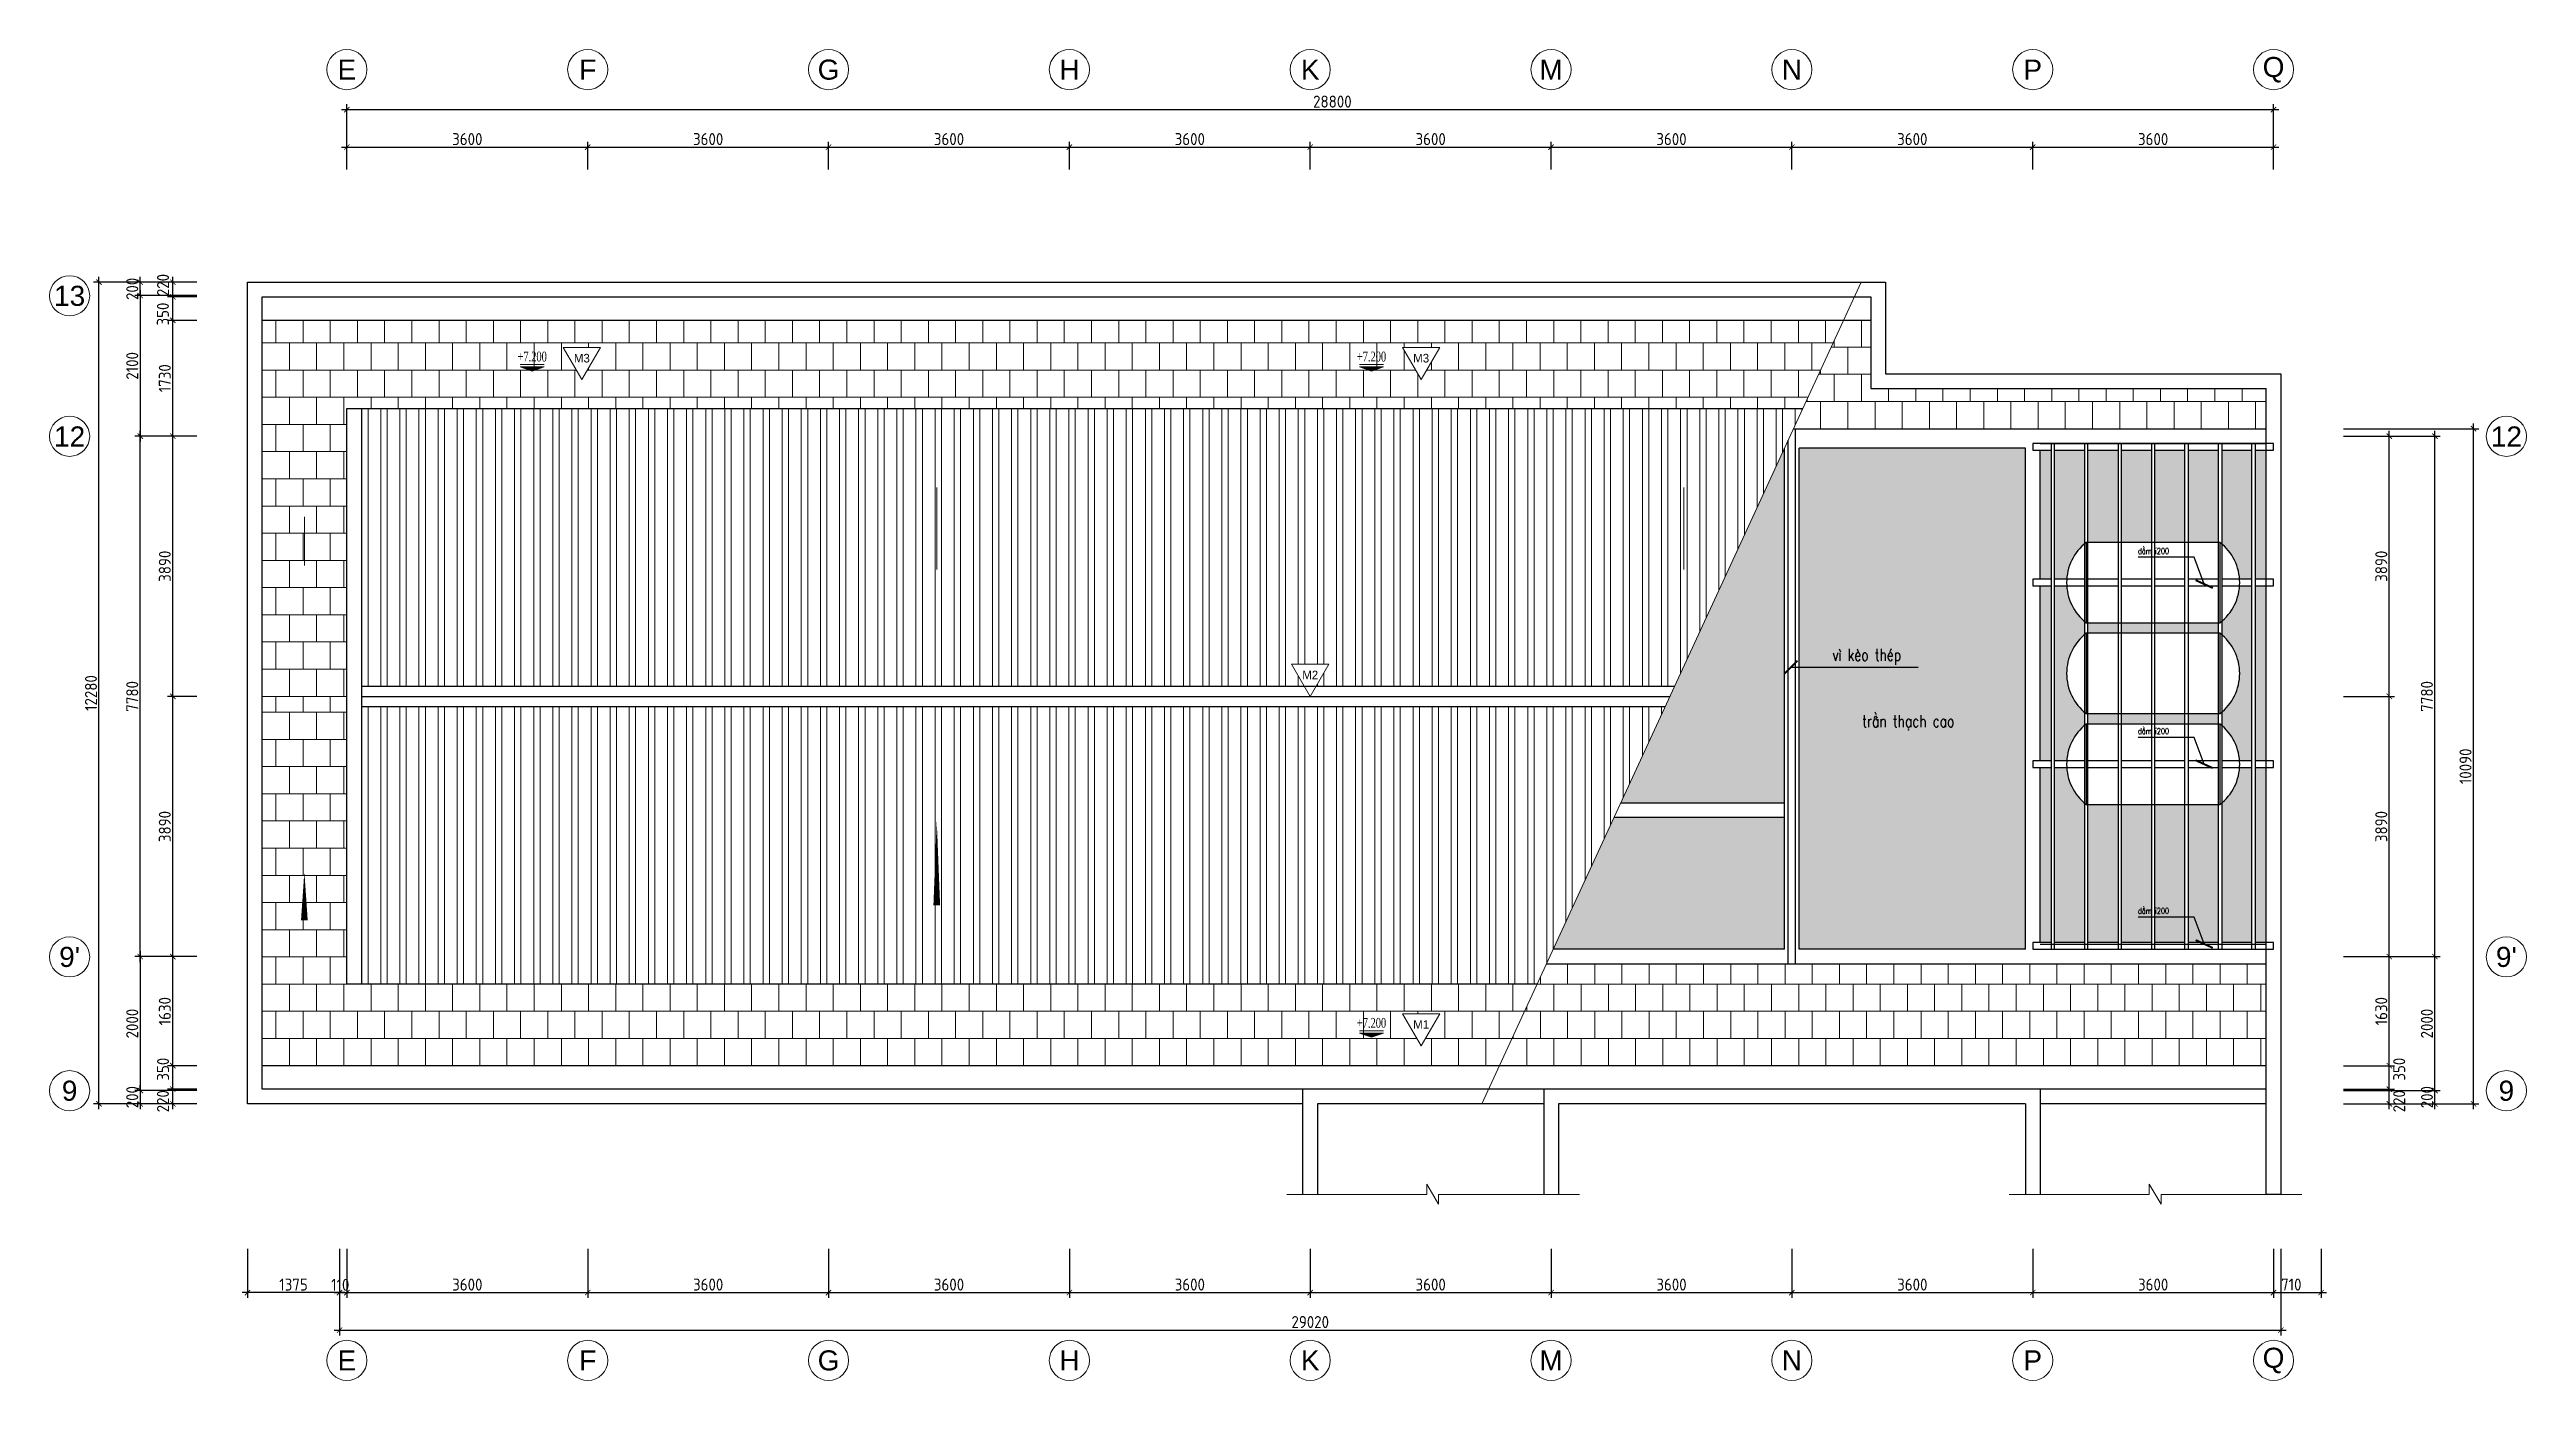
# Model space of a CAD drawing. Header units: millimetres. Extents: x 1276 to 38301, y 1926 to 21817.
import ezdxf
from ezdxf.enums import TextEntityAlignment as Align

# ---------------------------------------------------------------- set-up
doc = ezdxf.new("R2010")
doc.units = ezdxf.units.MM
doc.linetypes.add('HIDDEN', pattern=[0.375, 0.25, -0.125])
for name, color, linetype in [('Dim', 144, 'Continuous'), ('hiÎntang', 11, 'Continuous'), ('NOITHAT', 8, 'Continuous'), ('TEXT', 11, 'Continuous'), ('THAY', 9, 'Continuous')]:
    doc.layers.add(name, color=color, linetype=linetype)
doc.layers.add('HACTH', color=252, linetype='Continuous', lineweight=5)
doc.layers.add('ZONES', color=7, linetype='Continuous', lineweight=18)
doc.styles.add('ARIALH', font='VnArialH.TTF')
doc.styles.add('AVANTH', font='VnAvantH.TTF')
doc.styles.add('ISOCP', font='isocp.shx')
doc.styles.add('VNS', font='vntimeh.shx', dxfattribs={"width": 0.7})
doc.styles.add('VNSIMLI', font='vnsimli.shx', dxfattribs={"width": 0.75})
doc.dimstyles.new('1-100', dxfattribs={"dimtxt": 180, "dimasz": 80, "dimexe": 80, "dimexo": 0, "dimgap": 30, "dimtad": 1, "dimdec": 0, "dimzin": 0, "dimdsep": 46, "dimtxsty": 'ISOCP', "dimblk1": 'ARCHTICK', "dimblk2": 'ARCHTICK', "dimsah": 1, "dimcen": 0.09, "dimdle": 80, "dimclrd": 8, "dimclre": 8, "dimclrt": 11, "dimadec": 0, "dimazin": 0, "dimtfac": 1, "dimtdec": 0, "dimtix": 1, "dimtmove": 2, "dimatfit": 3, "dimldrblk": 'ARCHTICK', "dimfxl": 80, "dimtolj": 1, "dimtzin": 0, "dimarcsym": 0})
doc.dimstyles.new('100x2nn', dxfattribs={"dimscale": 2, "dimtxt": 180, "dimasz": 80, "dimexe": 80, "dimexo": 0, "dimgap": 30, "dimtad": 1, "dimdec": 0, "dimzin": 0, "dimdsep": 46, "dimtxsty": 'ISOCP', "dimblk1": 'ARCHTICK', "dimblk2": 'ARCHTICK', "dimsah": 1, "dimcen": 0.09, "dimdle": 80, "dimclrd": 8, "dimclre": 8, "dimclrt": 7, "dimadec": 0, "dimazin": 0, "dimtfac": 1, "dimtdec": 0, "dimtmove": 2, "dimatfit": 3, "dimldrblk": 'ARCHTICK', "dimfxl": 80, "dimtolj": 1, "dimtzin": 0, "dimarcsym": 0})

msp = doc.modelspace()

# ---------------------------------------------------------------- texts
at = {"layer": 'TEXT', "color": 7, "style": 'VNSIMLI', "width": 0.75}
for s, height, p in [('dÇm i200', 90, (32494.8, 14277.5)), ('v× kÌo thÐp', 180, (27924.2, 12680.4)), ('trÇn th¹ch cao', 180, (28373.4, 11688.9)), ('dÇm i200', 90, (32494.8, 11585.8)), ('dÇm i200', 90, (32494.8, 8899))]:
    msp.add_text(s, height=height, dxfattribs=at).set_placement(p)

# ---------------------------------------------------------------- blocks, each defined once
blk = doc.blocks.new('AXIS')
at = {"layer": 'ZONES'}
blk.add_circle((0, 0), 300, dxfattribs=at)
at = {"layer": 'ZONES', "style": 'ARIALH'}
blk.add_attdef('TENTRUCDINHVI', text='', height=300, dxfattribs=at).set_placement((0, 0), align=Align.MIDDLE)
blk = doc.blocks.new('_ArchTick')
at = {"color": 0, "linetype": 'ByBlock', "const_width": 0.15}
blk.add_lwpolyline([(-0.5, -0.5), (0.5, 0.5)], dxfattribs=at)
blk = doc.blocks.new('*D472')
at = {"layer": 'Defpoints', "color": 0, "transparency": 16777216}
for p in [(5611, 3894), (5721, 3894), (5721, 3239)]:
    blk.add_point(p, dxfattribs=at)
at = {"layer": 'Dim', "color": 8, "lineweight": -2, "transparency": 16777216}
for p, q in [((5611, 3894), (5611, 3159)), ((5721, 3894), (5721, 3159)), ((5531, 3239), (5801, 3239))]:
    blk.add_line(p, q, dxfattribs=at)
at = {"layer": 'Dim', "color": 8, "lineweight": -2, "transparency": 16777216, "xscale": 80, "yscale": 80, "zscale": 80, "rotation": 180}
blk.add_blockref('_ArchTick', (5611, 3239), dxfattribs=at)
at = {"layer": 'Dim', "color": 8, "lineweight": -2, "transparency": 16777216, "xscale": 80, "yscale": 80, "zscale": 80}
blk.add_blockref('_ArchTick', (5721, 3239), dxfattribs=at)
at = {"layer": 'Dim', "color": 11, "transparency": 16777216, "insert": (5621, 3355), "char_height": 180, "attachment_point": 5, "style": 'ISOCP'}
blk.add_mtext('\\A1;110', dxfattribs=at)
blk = doc.blocks.new('*D473')
at = {"layer": 'Defpoints', "color": 0, "transparency": 16777216}
for p in [(5721, 3894), (9321, 3894), (9321, 3239)]:
    blk.add_point(p, dxfattribs=at)
at = {"layer": 'Dim', "color": 8, "lineweight": -2, "transparency": 16777216}
for p, q in [((5721, 3894), (5721, 3159)), ((9321, 3894), (9321, 3159)), ((5641, 3239), (9401, 3239))]:
    blk.add_line(p, q, dxfattribs=at)
at = {"layer": 'Dim', "color": 8, "lineweight": -2, "transparency": 16777216, "xscale": 80, "yscale": 80, "zscale": 80, "rotation": 180}
blk.add_blockref('_ArchTick', (5721, 3239), dxfattribs=at)
at = {"layer": 'Dim', "color": 8, "lineweight": -2, "transparency": 16777216, "xscale": 80, "yscale": 80, "zscale": 80}
blk.add_blockref('_ArchTick', (9321, 3239), dxfattribs=at)
at = {"layer": 'Dim', "color": 11, "transparency": 16777216, "insert": (7521, 3359), "char_height": 180, "attachment_point": 5, "style": 'ISOCP'}
blk.add_mtext('\\A1;3600', dxfattribs=at)
blk = doc.blocks.new('*D474')
at = {"layer": 'Defpoints', "color": 0, "transparency": 16777216}
for p in [(9321, 3894), (12921, 3894), (12921, 3239)]:
    blk.add_point(p, dxfattribs=at)
at = {"layer": 'Dim', "color": 8, "lineweight": -2, "transparency": 16777216}
for p, q in [((9321, 3894), (9321, 3159)), ((12921, 3894), (12921, 3159)), ((9241, 3239), (13001, 3239))]:
    blk.add_line(p, q, dxfattribs=at)
at = {"layer": 'Dim', "color": 8, "lineweight": -2, "transparency": 16777216, "xscale": 80, "yscale": 80, "zscale": 80, "rotation": 180}
blk.add_blockref('_ArchTick', (9321, 3239), dxfattribs=at)
at = {"layer": 'Dim', "color": 8, "lineweight": -2, "transparency": 16777216, "xscale": 80, "yscale": 80, "zscale": 80}
blk.add_blockref('_ArchTick', (12921, 3239), dxfattribs=at)
at = {"layer": 'Dim', "color": 11, "transparency": 16777216, "insert": (11121, 3359), "char_height": 180, "attachment_point": 5, "style": 'ISOCP'}
blk.add_mtext('\\A1;3600', dxfattribs=at)
blk = doc.blocks.new('*D475')
at = {"layer": 'Defpoints', "color": 0, "transparency": 16777216}
for p in [(12921, 3894), (16521, 3894), (16521, 3239)]:
    blk.add_point(p, dxfattribs=at)
at = {"layer": 'Dim', "color": 8, "lineweight": -2, "transparency": 16777216}
for p, q in [((12921, 3894), (12921, 3159)), ((16521, 3894), (16521, 3159)), ((12841, 3239), (16601, 3239))]:
    blk.add_line(p, q, dxfattribs=at)
at = {"layer": 'Dim', "color": 8, "lineweight": -2, "transparency": 16777216, "xscale": 80, "yscale": 80, "zscale": 80, "rotation": 180}
blk.add_blockref('_ArchTick', (12921, 3239), dxfattribs=at)
at = {"layer": 'Dim', "color": 8, "lineweight": -2, "transparency": 16777216, "xscale": 80, "yscale": 80, "zscale": 80}
blk.add_blockref('_ArchTick', (16521, 3239), dxfattribs=at)
at = {"layer": 'Dim', "color": 11, "transparency": 16777216, "insert": (14721, 3359), "char_height": 180, "attachment_point": 5, "style": 'ISOCP'}
blk.add_mtext('\\A1;3600', dxfattribs=at)
blk = doc.blocks.new('*D476')
at = {"layer": 'Defpoints', "color": 0, "transparency": 16777216}
for p in [(16521, 3894), (20121, 3894), (20121, 3239)]:
    blk.add_point(p, dxfattribs=at)
at = {"layer": 'Dim', "color": 8, "lineweight": -2, "transparency": 16777216}
for p, q in [((16521, 3894), (16521, 3159)), ((20121, 3894), (20121, 3159)), ((16441, 3239), (20201, 3239))]:
    blk.add_line(p, q, dxfattribs=at)
at = {"layer": 'Dim', "color": 8, "lineweight": -2, "transparency": 16777216, "xscale": 80, "yscale": 80, "zscale": 80, "rotation": 180}
blk.add_blockref('_ArchTick', (16521, 3239), dxfattribs=at)
at = {"layer": 'Dim', "color": 8, "lineweight": -2, "transparency": 16777216, "xscale": 80, "yscale": 80, "zscale": 80}
blk.add_blockref('_ArchTick', (20121, 3239), dxfattribs=at)
at = {"layer": 'Dim', "color": 11, "transparency": 16777216, "insert": (18321, 3359), "char_height": 180, "attachment_point": 5, "style": 'ISOCP'}
blk.add_mtext('\\A1;3600', dxfattribs=at)
blk = doc.blocks.new('*D477')
at = {"layer": 'Defpoints', "color": 0, "transparency": 16777216}
for p in [(20121, 3894), (23721, 3894), (23721, 3239)]:
    blk.add_point(p, dxfattribs=at)
at = {"layer": 'Dim', "color": 8, "lineweight": -2, "transparency": 16777216}
for p, q in [((20121, 3894), (20121, 3159)), ((23721, 3894), (23721, 3159)), ((20041, 3239), (23801, 3239))]:
    blk.add_line(p, q, dxfattribs=at)
at = {"layer": 'Dim', "color": 8, "lineweight": -2, "transparency": 16777216, "xscale": 80, "yscale": 80, "zscale": 80, "rotation": 180}
blk.add_blockref('_ArchTick', (20121, 3239), dxfattribs=at)
at = {"layer": 'Dim', "color": 8, "lineweight": -2, "transparency": 16777216, "xscale": 80, "yscale": 80, "zscale": 80}
blk.add_blockref('_ArchTick', (23721, 3239), dxfattribs=at)
at = {"layer": 'Dim', "color": 11, "transparency": 16777216, "insert": (21921, 3359), "char_height": 180, "attachment_point": 5, "style": 'ISOCP'}
blk.add_mtext('\\A1;3600', dxfattribs=at)
blk = doc.blocks.new('*D478')
at = {"layer": 'Defpoints', "color": 0, "transparency": 16777216}
for p in [(23721, 3894), (27321, 3894), (27321, 3239)]:
    blk.add_point(p, dxfattribs=at)
at = {"layer": 'Dim', "color": 8, "lineweight": -2, "transparency": 16777216}
for p, q in [((23721, 3894), (23721, 3159)), ((27321, 3894), (27321, 3159)), ((23641, 3239), (27401, 3239))]:
    blk.add_line(p, q, dxfattribs=at)
at = {"layer": 'Dim', "color": 8, "lineweight": -2, "transparency": 16777216, "xscale": 80, "yscale": 80, "zscale": 80, "rotation": 180}
blk.add_blockref('_ArchTick', (23721, 3239), dxfattribs=at)
at = {"layer": 'Dim', "color": 8, "lineweight": -2, "transparency": 16777216, "xscale": 80, "yscale": 80, "zscale": 80}
blk.add_blockref('_ArchTick', (27321, 3239), dxfattribs=at)
at = {"layer": 'Dim', "color": 11, "transparency": 16777216, "insert": (25521, 3359), "char_height": 180, "attachment_point": 5, "style": 'ISOCP'}
blk.add_mtext('\\A1;3600', dxfattribs=at)
blk = doc.blocks.new('*D488')
at = {"layer": 'Defpoints', "color": 0, "transparency": 16777216}
for p in [(27321, 3894), (30921, 3894), (30921, 3239)]:
    blk.add_point(p, dxfattribs=at)
at = {"layer": 'Dim', "color": 8, "lineweight": -2, "transparency": 16777216}
for p, q in [((27321, 3894), (27321, 3159)), ((30921, 3894), (30921, 3159)), ((27241, 3239), (31001, 3239))]:
    blk.add_line(p, q, dxfattribs=at)
at = {"layer": 'Dim', "color": 8, "lineweight": -2, "transparency": 16777216, "xscale": 80, "yscale": 80, "zscale": 80, "rotation": 180}
blk.add_blockref('_ArchTick', (27321, 3239), dxfattribs=at)
at = {"layer": 'Dim', "color": 8, "lineweight": -2, "transparency": 16777216, "xscale": 80, "yscale": 80, "zscale": 80}
blk.add_blockref('_ArchTick', (30921, 3239), dxfattribs=at)
at = {"layer": 'Dim', "color": 11, "transparency": 16777216, "insert": (29121, 3359), "char_height": 180, "attachment_point": 5, "style": 'ISOCP'}
blk.add_mtext('\\A1;3600', dxfattribs=at)
blk = doc.blocks.new('*D489')
at = {"layer": 'Defpoints', "color": 0, "transparency": 16777216}
for p in [(30921, 3894), (34521, 3894), (34521, 3239)]:
    blk.add_point(p, dxfattribs=at)
at = {"layer": 'Dim', "color": 8, "lineweight": -2, "transparency": 16777216}
for p, q in [((30921, 3894), (30921, 3159)), ((34521, 3894), (34521, 3159)), ((30841, 3239), (34601, 3239))]:
    blk.add_line(p, q, dxfattribs=at)
at = {"layer": 'Dim', "color": 8, "lineweight": -2, "transparency": 16777216, "xscale": 80, "yscale": 80, "zscale": 80, "rotation": 180}
blk.add_blockref('_ArchTick', (30921, 3239), dxfattribs=at)
at = {"layer": 'Dim', "color": 8, "lineweight": -2, "transparency": 16777216, "xscale": 80, "yscale": 80, "zscale": 80}
blk.add_blockref('_ArchTick', (34521, 3239), dxfattribs=at)
at = {"layer": 'Dim', "color": 11, "transparency": 16777216, "insert": (32721, 3359), "char_height": 180, "attachment_point": 5, "style": 'ISOCP'}
blk.add_mtext('\\A1;3600', dxfattribs=at)
blk = doc.blocks.new('*D490')
at = {"layer": 'Defpoints', "color": 0, "transparency": 16777216}
for p in [(34521, 3894), (35231, 3894), (35231, 3239)]:
    blk.add_point(p, dxfattribs=at)
at = {"layer": 'Dim', "color": 8, "lineweight": -2, "transparency": 16777216}
for p, q in [((34521, 3894), (34521, 3159)), ((35231, 3894), (35231, 3159)), ((34441, 3239), (35311, 3239))]:
    blk.add_line(p, q, dxfattribs=at)
at = {"layer": 'Dim', "color": 8, "lineweight": -2, "transparency": 16777216, "xscale": 80, "yscale": 80, "zscale": 80, "rotation": 180}
blk.add_blockref('_ArchTick', (34521, 3239), dxfattribs=at)
at = {"layer": 'Dim', "color": 8, "lineweight": -2, "transparency": 16777216, "xscale": 80, "yscale": 80, "zscale": 80}
blk.add_blockref('_ArchTick', (35231, 3239), dxfattribs=at)
at = {"layer": 'Dim', "color": 11, "transparency": 16777216, "insert": (34786, 3359), "char_height": 180, "attachment_point": 5, "style": 'ISOCP'}
blk.add_mtext('\\A1;710', dxfattribs=at)
blk = doc.blocks.new('*D491')
at = {"layer": 'Defpoints', "color": 0, "transparency": 16777216}
for p in [(3477, 18140), (2632, 16040), (3477, 16040)]:
    blk.add_point(p, dxfattribs=at)
at = {"layer": 'Dim', "color": 8, "lineweight": -2, "transparency": 16777216}
for p, q in [((2632, 18220), (2632, 15960)), ((3477, 18140), (2552, 18140)), ((3477, 16040), (2552, 16040))]:
    blk.add_line(p, q, dxfattribs=at)
at = {"layer": 'Dim', "color": 8, "lineweight": -2, "transparency": 16777216, "xscale": 80, "yscale": 80, "zscale": 80}
for p, rotation in [((2632, 18140), 90), ((2632, 16040), 270)]:
    blk.add_blockref('_ArchTick', p, dxfattribs=dict(at, rotation=rotation))
at = {"layer": 'Dim', "color": 11, "transparency": 16777216, "insert": (2512, 17090), "char_height": 180, "attachment_point": 5, "rotation": 90, "style": 'ISOCP'}
blk.add_mtext('\\A1;2100', dxfattribs=at)
blk = doc.blocks.new('*D492')
at = {"layer": 'Defpoints', "color": 0, "transparency": 16777216}
for p in [(3477, 8260), (2632, 6260), (3477, 6260)]:
    blk.add_point(p, dxfattribs=at)
at = {"layer": 'Dim', "color": 8, "lineweight": -2, "transparency": 16777216}
for p, q in [((3477, 8260), (2552, 8260)), ((2632, 8340), (2632, 6180)), ((3477, 6260), (2552, 6260))]:
    blk.add_line(p, q, dxfattribs=at)
at = {"layer": 'Dim', "color": 8, "lineweight": -2, "transparency": 16777216, "xscale": 80, "yscale": 80, "zscale": 80}
for p, rotation in [((2632, 8260), 90), ((2632, 6260), 270)]:
    blk.add_blockref('_ArchTick', p, dxfattribs=dict(at, rotation=rotation))
at = {"layer": 'Dim', "color": 11, "transparency": 16777216, "insert": (2512, 7260), "char_height": 180, "attachment_point": 5, "rotation": 90, "style": 'ISOCP'}
blk.add_mtext('\\A1;2000', dxfattribs=at)
blk = doc.blocks.new('*D493')
at = {"layer": 'Defpoints', "color": 0, "transparency": 16777216}
for p in [(2632, 18340), (3477, 18340), (3477, 18140)]:
    blk.add_point(p, dxfattribs=at)
at = {"layer": 'Dim', "color": 8, "lineweight": -2, "transparency": 16777216}
for p, q in [((3477, 18340), (2552, 18340)), ((2632, 18340), (2632, 18420)), ((2632, 18140), (2632, 18340)), ((3477, 18140), (2552, 18140)), ((2632, 18140), (2632, 18060))]:
    blk.add_line(p, q, dxfattribs=at)
at = {"layer": 'Dim', "color": 8, "lineweight": -2, "transparency": 16777216, "xscale": 80, "yscale": 80, "zscale": 80}
for p, rotation in [((2632, 18340), 270), ((2632, 18140), 90)]:
    blk.add_blockref('_ArchTick', p, dxfattribs=dict(at, rotation=rotation))
at = {"layer": 'Dim', "color": 11, "transparency": 16777216, "insert": (2512, 18240), "char_height": 180, "attachment_point": 5, "rotation": 90, "style": 'ISOCP'}
blk.add_mtext('\\A1;200', dxfattribs=at)
blk = doc.blocks.new('*D494')
at = {"layer": 'Defpoints', "color": 0, "transparency": 16777216}
for p in [(2632, 6060), (3477, 6260), (3477, 6060)]:
    blk.add_point(p, dxfattribs=at)
at = {"layer": 'Dim', "color": 8, "lineweight": -2, "transparency": 16777216}
for p, q in [((2632, 6260), (2632, 6340)), ((3477, 6260), (2552, 6260)), ((3477, 6060), (2552, 6060)), ((2632, 6260), (2632, 6060)), ((2632, 6060), (2632, 5980))]:
    blk.add_line(p, q, dxfattribs=at)
at = {"layer": 'Dim', "color": 8, "lineweight": -2, "transparency": 16777216, "xscale": 80, "yscale": 80, "zscale": 80}
for p, rotation in [((2632, 6260), 270), ((2632, 6060), 90)]:
    blk.add_blockref('_ArchTick', p, dxfattribs=dict(at, rotation=rotation))
at = {"layer": 'Dim', "color": 11, "transparency": 16777216, "insert": (2512, 6160), "char_height": 180, "attachment_point": 5, "rotation": 90, "style": 'ISOCP'}
blk.add_mtext('\\A1;200', dxfattribs=at)
blk = doc.blocks.new('*D495')
at = {"layer": 'Defpoints', "color": 0, "transparency": 16777216}
for p in [(2015, 18340), (3477, 18340), (3477, 6060)]:
    blk.add_point(p, dxfattribs=at)
at = {"layer": 'Dim', "color": 8, "lineweight": -2, "transparency": 16777216}
for p, q in [((3477, 18340), (1935, 18340)), ((2015, 5980), (2015, 18420)), ((3477, 6060), (1935, 6060))]:
    blk.add_line(p, q, dxfattribs=at)
at = {"layer": 'Dim', "color": 8, "lineweight": -2, "transparency": 16777216, "xscale": 80, "yscale": 80, "zscale": 80}
for p, rotation in [((2015, 18340), 90), ((2015, 6060), 270)]:
    blk.add_blockref('_ArchTick', p, dxfattribs=dict(at, rotation=rotation))
at = {"layer": 'Dim', "color": 11, "transparency": 16777216, "insert": (1895, 12200), "char_height": 180, "attachment_point": 5, "rotation": 90, "style": 'ISOCP'}
blk.add_mtext('\\A1;12280', dxfattribs=at)
blk = doc.blocks.new('*D479')
at = {"layer": 'Defpoints', "color": 0, "transparency": 16777216}
for p in [(35568, 6260), (35568, 6060), (36933, 6260)]:
    blk.add_point(p, dxfattribs=at)
at = {"layer": 'Dim', "color": 8, "lineweight": -2, "transparency": 16777216}
for p, q in [((36933, 5980), (36933, 6340)), ((35568, 6260), (37013, 6260)), ((35568, 6060), (37013, 6060))]:
    blk.add_line(p, q, dxfattribs=at)
at = {"layer": 'Dim', "color": 8, "lineweight": -2, "transparency": 16777216, "xscale": 80, "yscale": 80, "zscale": 80}
for p, rotation in [((36933, 6260), 90), ((36933, 6060), 270)]:
    blk.add_blockref('_ArchTick', p, dxfattribs=dict(at, rotation=rotation))
at = {"layer": 'Dim', "color": 11, "transparency": 16777216, "insert": (36814, 6160), "char_height": 180, "attachment_point": 5, "rotation": 90, "style": 'ISOCP'}
blk.add_mtext('\\A1;200', dxfattribs=at)
blk = doc.blocks.new('*D480')
at = {"layer": 'Defpoints', "color": 0, "transparency": 16777216}
for p in [(35568, 8260), (36933, 8260), (35568, 6260)]:
    blk.add_point(p, dxfattribs=at)
at = {"layer": 'Dim', "color": 8, "lineweight": -2, "transparency": 16777216}
for p, q in [((35568, 8260), (37013, 8260)), ((36933, 6180), (36933, 8340)), ((35568, 6260), (37013, 6260))]:
    blk.add_line(p, q, dxfattribs=at)
at = {"layer": 'Dim', "color": 8, "lineweight": -2, "transparency": 16777216, "xscale": 80, "yscale": 80, "zscale": 80}
for p, rotation in [((36933, 8260), 90), ((36933, 6260), 270)]:
    blk.add_blockref('_ArchTick', p, dxfattribs=dict(at, rotation=rotation))
at = {"layer": 'Dim', "color": 11, "transparency": 16777216, "insert": (36813, 7260), "char_height": 180, "attachment_point": 5, "rotation": 90, "style": 'ISOCP'}
blk.add_mtext('\\A1;2000', dxfattribs=at)
blk = doc.blocks.new('*D481')
at = {"layer": 'Defpoints', "color": 0, "transparency": 16777216}
for p in [(35568, 16040), (36933, 16040), (35568, 8260)]:
    blk.add_point(p, dxfattribs=at)
at = {"layer": 'Dim', "color": 8, "lineweight": -2, "transparency": 16777216}
for p, q in [((35568, 16040), (37013, 16040)), ((36933, 8180), (36933, 16120)), ((35568, 8260), (37013, 8260))]:
    blk.add_line(p, q, dxfattribs=at)
at = {"layer": 'Dim', "color": 8, "lineweight": -2, "transparency": 16777216, "xscale": 80, "yscale": 80, "zscale": 80}
for p, rotation in [((36933, 16040), 90), ((36933, 8260), 270)]:
    blk.add_blockref('_ArchTick', p, dxfattribs=dict(at, rotation=rotation))
at = {"layer": 'Dim', "color": 11, "transparency": 16777216, "insert": (36813, 12150), "char_height": 180, "attachment_point": 5, "rotation": 90, "style": 'ISOCP'}
blk.add_mtext('\\A1;7780', dxfattribs=at)
blk = doc.blocks.new('*D482')
at = {"layer": 'Defpoints', "color": 0, "transparency": 16777216}
for p in [(35568, 16150), (37510, 16150), (35568, 6060)]:
    blk.add_point(p, dxfattribs=at)
at = {"layer": 'Dim', "color": 8, "lineweight": -2, "transparency": 16777216}
for p, q in [((35568, 16150), (37590, 16150)), ((37510, 5980), (37510, 16230)), ((35568, 6060), (37590, 6060))]:
    blk.add_line(p, q, dxfattribs=at)
at = {"layer": 'Dim', "color": 8, "lineweight": -2, "transparency": 16777216, "xscale": 80, "yscale": 80, "zscale": 80}
for p, rotation in [((37510, 16150), 90), ((37510, 6060), 270)]:
    blk.add_blockref('_ArchTick', p, dxfattribs=dict(at, rotation=rotation))
at = {"layer": 'Dim', "color": 11, "transparency": 16777216, "insert": (37390, 11105), "char_height": 180, "attachment_point": 5, "rotation": 90, "style": 'ISOCP'}
blk.add_mtext('\\A1;10090', dxfattribs=at)
blk = doc.blocks.new('*D483')
at = {"layer": 'Defpoints', "color": 0, "transparency": 16777216}
for p in [(5721, 20022), (9321, 20359), (9321, 20022)]:
    blk.add_point(p, dxfattribs=at)
at = {"layer": 'Dim', "color": 8, "lineweight": -2, "transparency": 16777216}
for p, q in [((5721, 20022), (5721, 20439)), ((9321, 20022), (9321, 20439)), ((5641, 20359), (9401, 20359))]:
    blk.add_line(p, q, dxfattribs=at)
at = {"layer": 'Dim', "color": 8, "lineweight": -2, "transparency": 16777216, "xscale": 80, "yscale": 80, "zscale": 80, "rotation": 180}
blk.add_blockref('_ArchTick', (5721, 20359), dxfattribs=at)
at = {"layer": 'Dim', "color": 8, "lineweight": -2, "transparency": 16777216, "xscale": 80, "yscale": 80, "zscale": 80}
blk.add_blockref('_ArchTick', (9321, 20359), dxfattribs=at)
at = {"layer": 'Dim', "color": 11, "transparency": 16777216, "insert": (7521, 20479), "char_height": 180, "attachment_point": 5, "style": 'ISOCP'}
blk.add_mtext('\\A1;3600', dxfattribs=at)
blk = doc.blocks.new('*D484')
at = {"layer": 'Defpoints', "color": 0, "transparency": 16777216}
for p in [(9321, 20022), (12921, 20359), (12921, 20022)]:
    blk.add_point(p, dxfattribs=at)
at = {"layer": 'Dim', "color": 8, "lineweight": -2, "transparency": 16777216}
for p, q in [((9321, 20022), (9321, 20439)), ((12921, 20022), (12921, 20439)), ((9241, 20359), (13001, 20359))]:
    blk.add_line(p, q, dxfattribs=at)
at = {"layer": 'Dim', "color": 8, "lineweight": -2, "transparency": 16777216, "xscale": 80, "yscale": 80, "zscale": 80, "rotation": 180}
blk.add_blockref('_ArchTick', (9321, 20359), dxfattribs=at)
at = {"layer": 'Dim', "color": 8, "lineweight": -2, "transparency": 16777216, "xscale": 80, "yscale": 80, "zscale": 80}
blk.add_blockref('_ArchTick', (12921, 20359), dxfattribs=at)
at = {"layer": 'Dim', "color": 11, "transparency": 16777216, "insert": (11121, 20479), "char_height": 180, "attachment_point": 5, "style": 'ISOCP'}
blk.add_mtext('\\A1;3600', dxfattribs=at)
blk = doc.blocks.new('*D485')
at = {"layer": 'Defpoints', "color": 0, "transparency": 16777216}
for p in [(12921, 20022), (16521, 20359), (16521, 20022)]:
    blk.add_point(p, dxfattribs=at)
at = {"layer": 'Dim', "color": 8, "lineweight": -2, "transparency": 16777216}
for p, q in [((12921, 20022), (12921, 20439)), ((16521, 20022), (16521, 20439)), ((12841, 20359), (16601, 20359))]:
    blk.add_line(p, q, dxfattribs=at)
at = {"layer": 'Dim', "color": 8, "lineweight": -2, "transparency": 16777216, "xscale": 80, "yscale": 80, "zscale": 80, "rotation": 180}
blk.add_blockref('_ArchTick', (12921, 20359), dxfattribs=at)
at = {"layer": 'Dim', "color": 8, "lineweight": -2, "transparency": 16777216, "xscale": 80, "yscale": 80, "zscale": 80}
blk.add_blockref('_ArchTick', (16521, 20359), dxfattribs=at)
at = {"layer": 'Dim', "color": 11, "transparency": 16777216, "insert": (14721, 20479), "char_height": 180, "attachment_point": 5, "style": 'ISOCP'}
blk.add_mtext('\\A1;3600', dxfattribs=at)
blk = doc.blocks.new('*D486')
at = {"layer": 'Defpoints', "color": 0, "transparency": 16777216}
for p in [(16521, 20022), (20121, 20359), (20121, 20022)]:
    blk.add_point(p, dxfattribs=at)
at = {"layer": 'Dim', "color": 8, "lineweight": -2, "transparency": 16777216}
for p, q in [((16521, 20022), (16521, 20439)), ((20121, 20022), (20121, 20439)), ((16441, 20359), (20201, 20359))]:
    blk.add_line(p, q, dxfattribs=at)
at = {"layer": 'Dim', "color": 8, "lineweight": -2, "transparency": 16777216, "xscale": 80, "yscale": 80, "zscale": 80, "rotation": 180}
blk.add_blockref('_ArchTick', (16521, 20359), dxfattribs=at)
at = {"layer": 'Dim', "color": 8, "lineweight": -2, "transparency": 16777216, "xscale": 80, "yscale": 80, "zscale": 80}
blk.add_blockref('_ArchTick', (20121, 20359), dxfattribs=at)
at = {"layer": 'Dim', "color": 11, "transparency": 16777216, "insert": (18321, 20479), "char_height": 180, "attachment_point": 5, "style": 'ISOCP'}
blk.add_mtext('\\A1;3600', dxfattribs=at)
blk = doc.blocks.new('*D487')
at = {"layer": 'Defpoints', "color": 0, "transparency": 16777216}
for p in [(20121, 20022), (23721, 20359), (23721, 20022)]:
    blk.add_point(p, dxfattribs=at)
at = {"layer": 'Dim', "color": 8, "lineweight": -2, "transparency": 16777216}
for p, q in [((20121, 20022), (20121, 20439)), ((23721, 20022), (23721, 20439)), ((20041, 20359), (23801, 20359))]:
    blk.add_line(p, q, dxfattribs=at)
at = {"layer": 'Dim', "color": 8, "lineweight": -2, "transparency": 16777216, "xscale": 80, "yscale": 80, "zscale": 80, "rotation": 180}
blk.add_blockref('_ArchTick', (20121, 20359), dxfattribs=at)
at = {"layer": 'Dim', "color": 8, "lineweight": -2, "transparency": 16777216, "xscale": 80, "yscale": 80, "zscale": 80}
blk.add_blockref('_ArchTick', (23721, 20359), dxfattribs=at)
at = {"layer": 'Dim', "color": 11, "transparency": 16777216, "insert": (21921, 20479), "char_height": 180, "attachment_point": 5, "style": 'ISOCP'}
blk.add_mtext('\\A1;3600', dxfattribs=at)
blk = doc.blocks.new('*D496')
at = {"layer": 'Defpoints', "color": 0, "transparency": 16777216}
for p in [(23721, 20022), (27321, 20359), (27321, 20022)]:
    blk.add_point(p, dxfattribs=at)
at = {"layer": 'Dim', "color": 8, "lineweight": -2, "transparency": 16777216}
for p, q in [((23721, 20022), (23721, 20439)), ((27321, 20022), (27321, 20439)), ((23641, 20359), (27401, 20359))]:
    blk.add_line(p, q, dxfattribs=at)
at = {"layer": 'Dim', "color": 8, "lineweight": -2, "transparency": 16777216, "xscale": 80, "yscale": 80, "zscale": 80, "rotation": 180}
blk.add_blockref('_ArchTick', (23721, 20359), dxfattribs=at)
at = {"layer": 'Dim', "color": 8, "lineweight": -2, "transparency": 16777216, "xscale": 80, "yscale": 80, "zscale": 80}
blk.add_blockref('_ArchTick', (27321, 20359), dxfattribs=at)
at = {"layer": 'Dim', "color": 11, "transparency": 16777216, "insert": (25521, 20479), "char_height": 180, "attachment_point": 5, "style": 'ISOCP'}
blk.add_mtext('\\A1;3600', dxfattribs=at)
blk = doc.blocks.new('*D497')
at = {"layer": 'Defpoints', "color": 0, "transparency": 16777216}
for p in [(27321, 20022), (30921, 20359), (30921, 20022)]:
    blk.add_point(p, dxfattribs=at)
at = {"layer": 'Dim', "color": 8, "lineweight": -2, "transparency": 16777216}
for p, q in [((27321, 20022), (27321, 20439)), ((30921, 20022), (30921, 20439)), ((27241, 20359), (31001, 20359))]:
    blk.add_line(p, q, dxfattribs=at)
at = {"layer": 'Dim', "color": 8, "lineweight": -2, "transparency": 16777216, "xscale": 80, "yscale": 80, "zscale": 80, "rotation": 180}
blk.add_blockref('_ArchTick', (27321, 20359), dxfattribs=at)
at = {"layer": 'Dim', "color": 8, "lineweight": -2, "transparency": 16777216, "xscale": 80, "yscale": 80, "zscale": 80}
blk.add_blockref('_ArchTick', (30921, 20359), dxfattribs=at)
at = {"layer": 'Dim', "color": 11, "transparency": 16777216, "insert": (29121, 20479), "char_height": 180, "attachment_point": 5, "style": 'ISOCP'}
blk.add_mtext('\\A1;3600', dxfattribs=at)
blk = doc.blocks.new('*D498')
at = {"layer": 'Defpoints', "color": 0, "transparency": 16777216}
for p in [(30921, 20022), (34521, 20359), (34521, 20022)]:
    blk.add_point(p, dxfattribs=at)
at = {"layer": 'Dim', "color": 8, "lineweight": -2, "transparency": 16777216}
for p, q in [((30921, 20022), (30921, 20439)), ((34521, 20022), (34521, 20439)), ((30841, 20359), (34601, 20359))]:
    blk.add_line(p, q, dxfattribs=at)
at = {"layer": 'Dim', "color": 8, "lineweight": -2, "transparency": 16777216, "xscale": 80, "yscale": 80, "zscale": 80, "rotation": 180}
blk.add_blockref('_ArchTick', (30921, 20359), dxfattribs=at)
at = {"layer": 'Dim', "color": 8, "lineweight": -2, "transparency": 16777216, "xscale": 80, "yscale": 80, "zscale": 80}
blk.add_blockref('_ArchTick', (34521, 20359), dxfattribs=at)
at = {"layer": 'Dim', "color": 11, "transparency": 16777216, "insert": (32721, 20479), "char_height": 180, "attachment_point": 5, "style": 'ISOCP'}
blk.add_mtext('\\A1;3600', dxfattribs=at)
blk = doc.blocks.new('*D499')
at = {"layer": 'Defpoints', "color": 0, "transparency": 16777216}
for p in [(5611, 3894), (34631, 3894), (34631, 2679)]:
    blk.add_point(p, dxfattribs=at)
at = {"layer": 'Dim', "color": 8, "lineweight": -2, "transparency": 16777216}
for p, q in [((5611, 3894), (5611, 2599)), ((34631, 3894), (34631, 2599)), ((5531, 2679), (34711, 2679))]:
    blk.add_line(p, q, dxfattribs=at)
at = {"layer": 'Dim', "color": 8, "lineweight": -2, "transparency": 16777216, "xscale": 80, "yscale": 80, "zscale": 80, "rotation": 180}
blk.add_blockref('_ArchTick', (5611, 2679), dxfattribs=at)
at = {"layer": 'Dim', "color": 8, "lineweight": -2, "transparency": 16777216, "xscale": 80, "yscale": 80, "zscale": 80}
blk.add_blockref('_ArchTick', (34631, 2679), dxfattribs=at)
at = {"layer": 'Dim', "color": 11, "transparency": 16777216, "insert": (20121, 2799), "char_height": 180, "attachment_point": 5, "style": 'ISOCP'}
blk.add_mtext('\\A1;29020', dxfattribs=at)
blk = doc.blocks.new('*D500')
at = {"layer": 'Defpoints', "color": 0, "transparency": 16777216}
for p in [(34521, 20919), (5721, 20022), (34521, 20022)]:
    blk.add_point(p, dxfattribs=at)
at = {"layer": 'Dim', "color": 8, "lineweight": -2, "transparency": 16777216}
for p, q in [((5641, 20919), (34601, 20919)), ((5721, 20022), (5721, 20999)), ((34521, 20022), (34521, 20999))]:
    blk.add_line(p, q, dxfattribs=at)
at = {"layer": 'Dim', "color": 8, "lineweight": -2, "transparency": 16777216, "xscale": 80, "yscale": 80, "zscale": 80, "rotation": 180}
blk.add_blockref('_ArchTick', (5721, 20919), dxfattribs=at)
at = {"layer": 'Dim', "color": 8, "lineweight": -2, "transparency": 16777216, "xscale": 80, "yscale": 80, "zscale": 80}
blk.add_blockref('_ArchTick', (34521, 20919), dxfattribs=at)
at = {"layer": 'Dim', "color": 11, "transparency": 16777216, "insert": (20452, 21039), "char_height": 180, "attachment_point": 5, "style": 'ISOCP'}
blk.add_mtext('\\A1;28800', dxfattribs=at)
blk = doc.blocks.new('CAODO')
blk.add_hatch(color=256).paths.add_polyline_path([(0, 0), (-225, 80), (225, 80)])
blk.add_line((-225, 124), (225, 124))
blk.add_lwpolyline([(0, 0), (-225, 80), (225, 80), (0, 0)])
at = {"layer": 'ZONES', "style": 'VNS', "width": 0.7}
blk.add_attdef('CAODO', text='', height=187, dxfattribs=at).set_placement((0, 274), align=Align.MIDDLE)
blk = doc.blocks.new('MAT')
blk.add_lwpolyline([(-11, 95), (508, 995), (-531, 995)], close=True)
at = {"layer": 'ZONES', "style": 'AVANTH'}
blk.add_attdef('DS', text='', height=240, dxfattribs=at).set_placement((-11, 695), align=Align.MIDDLE)
blk = doc.blocks.new('*D508')
at = {"layer": 'Defpoints', "color": 0, "transparency": 16777216}
for p in [(2632, 16040), (3477, 16040), (3477, 8260)]:
    blk.add_point(p, dxfattribs=at)
at = {"layer": 'Dim', "color": 8, "lineweight": -2, "transparency": 16777216}
for p, q in [((3477, 16040), (2552, 16040)), ((2632, 8180), (2632, 16120)), ((3477, 8260), (2552, 8260))]:
    blk.add_line(p, q, dxfattribs=at)
at = {"layer": 'Dim', "color": 8, "lineweight": -2, "transparency": 16777216, "xscale": 80, "yscale": 80, "zscale": 80}
for p, rotation in [((2632, 16040), 90), ((2632, 8260), 270)]:
    blk.add_blockref('_ArchTick', p, dxfattribs=dict(at, rotation=rotation))
at = {"layer": 'Dim', "color": 11, "transparency": 16777216, "insert": (2512, 12150), "char_height": 180, "attachment_point": 5, "rotation": 90, "style": 'ISOCP'}
blk.add_mtext('\\A1;7780', dxfattribs=at)
blk = doc.blocks.new('*D509')
at = {"layer": 'Defpoints', "color": 0, "transparency": 16777216}
for p in [(4236, 3894), (5611, 3894), (4236, 3239)]:
    blk.add_point(p, dxfattribs=at)
at = {"layer": 'Dim', "color": 8, "lineweight": -2, "transparency": 16777216}
for p, q in [((4236, 3894), (4236, 3159)), ((5611, 3894), (5611, 3159)), ((5691, 3239), (4156, 3239))]:
    blk.add_line(p, q, dxfattribs=at)
at = {"layer": 'Dim', "color": 8, "lineweight": -2, "transparency": 16777216, "xscale": 80, "yscale": 80, "zscale": 80, "rotation": 180}
blk.add_blockref('_ArchTick', (4236, 3239), dxfattribs=at)
at = {"layer": 'Dim', "color": 8, "lineweight": -2, "transparency": 16777216, "xscale": 80, "yscale": 80, "zscale": 80}
blk.add_blockref('_ArchTick', (5611, 3239), dxfattribs=at)
at = {"layer": 'Dim', "color": 11, "transparency": 16777216, "insert": (4923, 3359), "char_height": 180, "attachment_point": 5, "style": 'ISOCP'}
blk.add_mtext('\\A1;1375', dxfattribs=at)
blk = doc.blocks.new('*D510')
at = {"layer": 'Defpoints', "color": 0, "transparency": 16777216}
for p in [(3119, 6280), (3477, 6280), (3477, 6060)]:
    blk.add_point(p, dxfattribs=at)
at = {"layer": 'Dim', "color": 8, "lineweight": -2, "transparency": 16777216}
for p, q in [((3119, 5980), (3119, 6360)), ((3477, 6280), (3039, 6280)), ((3477, 6060), (3039, 6060))]:
    blk.add_line(p, q, dxfattribs=at)
at = {"layer": 'Dim', "color": 8, "lineweight": -2, "transparency": 16777216, "xscale": 80, "yscale": 80, "zscale": 80}
for p, rotation in [((3119, 6280), 90), ((3119, 6060), 270)]:
    blk.add_blockref('_ArchTick', p, dxfattribs=dict(at, rotation=rotation))
at = {"layer": 'Dim', "color": 11, "transparency": 16777216, "insert": (2971, 6099), "char_height": 180, "attachment_point": 5, "rotation": 90, "style": 'ISOCP'}
blk.add_mtext('\\A1;220', dxfattribs=at)
blk = doc.blocks.new('*D511')
at = {"layer": 'Defpoints', "color": 0, "transparency": 16777216}
for p in [(3119, 6630), (3477, 6630), (3477, 6280)]:
    blk.add_point(p, dxfattribs=at)
at = {"layer": 'Dim', "color": 8, "lineweight": -2, "transparency": 16777216}
for p, q in [((3119, 6200), (3119, 6710)), ((3477, 6630), (3039, 6630)), ((3477, 6280), (3039, 6280))]:
    blk.add_line(p, q, dxfattribs=at)
at = {"layer": 'Dim', "color": 8, "lineweight": -2, "transparency": 16777216, "xscale": 80, "yscale": 80, "zscale": 80}
for p, rotation in [((3119, 6630), 90), ((3119, 6280), 270)]:
    blk.add_blockref('_ArchTick', p, dxfattribs=dict(at, rotation=rotation))
at = {"layer": 'Dim', "color": 11, "transparency": 16777216, "insert": (2972, 6578), "char_height": 180, "attachment_point": 5, "rotation": 90, "style": 'ISOCP'}
blk.add_mtext('\\A1;350', dxfattribs=at)
blk = doc.blocks.new('*D512')
at = {"layer": 'Defpoints', "color": 0, "transparency": 16777216}
for p in [(3119, 8260), (3477, 8260), (3477, 6630)]:
    blk.add_point(p, dxfattribs=at)
at = {"layer": 'Dim', "color": 8, "lineweight": -2, "transparency": 16777216}
for p, q in [((3477, 8260), (3039, 8260)), ((3119, 6550), (3119, 8340)), ((3477, 6630), (3039, 6630))]:
    blk.add_line(p, q, dxfattribs=at)
at = {"layer": 'Dim', "color": 8, "lineweight": -2, "transparency": 16777216, "xscale": 80, "yscale": 80, "zscale": 80}
for p, rotation in [((3119, 8260), 90), ((3119, 6630), 270)]:
    blk.add_blockref('_ArchTick', p, dxfattribs=dict(at, rotation=rotation))
at = {"layer": 'Dim', "color": 11, "transparency": 16777216, "insert": (2999, 7445), "char_height": 180, "attachment_point": 5, "rotation": 90, "style": 'ISOCP'}
blk.add_mtext('\\A1;1630', dxfattribs=at)
blk = doc.blocks.new('*D513')
at = {"layer": 'Defpoints', "color": 0, "transparency": 16777216}
for p in [(3119, 12150), (3477, 12150), (3477, 8260)]:
    blk.add_point(p, dxfattribs=at)
at = {"layer": 'Dim', "color": 8, "lineweight": -2, "transparency": 16777216}
for p, q in [((3119, 8180), (3119, 12230)), ((3477, 12150), (3039, 12150)), ((3477, 8260), (3039, 8260))]:
    blk.add_line(p, q, dxfattribs=at)
at = {"layer": 'Dim', "color": 8, "lineweight": -2, "transparency": 16777216, "xscale": 80, "yscale": 80, "zscale": 80}
for p, rotation in [((3119, 12150), 90), ((3119, 8260), 270)]:
    blk.add_blockref('_ArchTick', p, dxfattribs=dict(at, rotation=rotation))
at = {"layer": 'Dim', "color": 11, "transparency": 16777216, "insert": (2999, 10205), "char_height": 180, "attachment_point": 5, "rotation": 90, "style": 'ISOCP'}
blk.add_mtext('\\A1;3890', dxfattribs=at)
blk = doc.blocks.new('*D514')
at = {"layer": 'Defpoints', "color": 0, "transparency": 16777216}
for p in [(3119, 16040), (3477, 16040), (3477, 12150)]:
    blk.add_point(p, dxfattribs=at)
at = {"layer": 'Dim', "color": 8, "lineweight": -2, "transparency": 16777216}
for p, q in [((3477, 16040), (3039, 16040)), ((3119, 12070), (3119, 16120)), ((3477, 12150), (3039, 12150))]:
    blk.add_line(p, q, dxfattribs=at)
at = {"layer": 'Dim', "color": 8, "lineweight": -2, "transparency": 16777216, "xscale": 80, "yscale": 80, "zscale": 80}
for p, rotation in [((3119, 16040), 90), ((3119, 12150), 270)]:
    blk.add_blockref('_ArchTick', p, dxfattribs=dict(at, rotation=rotation))
at = {"layer": 'Dim', "color": 11, "transparency": 16777216, "insert": (2999, 14095), "char_height": 180, "attachment_point": 5, "rotation": 90, "style": 'ISOCP'}
blk.add_mtext('\\A1;3890', dxfattribs=at)
blk = doc.blocks.new('*D515')
at = {"layer": 'Defpoints', "color": 0, "transparency": 16777216}
for p in [(3119, 17770), (3477, 17770), (3477, 16040)]:
    blk.add_point(p, dxfattribs=at)
at = {"layer": 'Dim', "color": 8, "lineweight": -2, "transparency": 16777216}
for p, q in [((3119, 15960), (3119, 17850)), ((3477, 17770), (3039, 17770)), ((3477, 16040), (3039, 16040))]:
    blk.add_line(p, q, dxfattribs=at)
at = {"layer": 'Dim', "color": 8, "lineweight": -2, "transparency": 16777216, "xscale": 80, "yscale": 80, "zscale": 80}
for p, rotation in [((3119, 17770), 90), ((3119, 16040), 270)]:
    blk.add_blockref('_ArchTick', p, dxfattribs=dict(at, rotation=rotation))
at = {"layer": 'Dim', "color": 11, "transparency": 16777216, "insert": (2999, 16905), "char_height": 180, "attachment_point": 5, "rotation": 90, "style": 'ISOCP'}
blk.add_mtext('\\A1;1730', dxfattribs=at)
blk = doc.blocks.new('*D501')
at = {"layer": 'Defpoints', "color": 0, "transparency": 16777216}
for p in [(3119, 18120), (3477, 18120), (3477, 17770)]:
    blk.add_point(p, dxfattribs=at)
at = {"layer": 'Dim', "color": 8, "lineweight": -2, "transparency": 16777216}
for p, q in [((3119, 17690), (3119, 18200)), ((3477, 18120), (3039, 18120)), ((3477, 17770), (3039, 17770))]:
    blk.add_line(p, q, dxfattribs=at)
at = {"layer": 'Dim', "color": 8, "lineweight": -2, "transparency": 16777216, "xscale": 80, "yscale": 80, "zscale": 80}
for p, rotation in [((3119, 18120), 90), ((3119, 17770), 270)]:
    blk.add_blockref('_ArchTick', p, dxfattribs=dict(at, rotation=rotation))
at = {"layer": 'Dim', "color": 11, "transparency": 16777216, "insert": (2970, 17864), "char_height": 180, "attachment_point": 5, "rotation": 90, "style": 'ISOCP'}
blk.add_mtext('\\A1;350', dxfattribs=at)
blk = doc.blocks.new('*D502')
at = {"layer": 'Defpoints', "color": 0, "transparency": 16777216}
for p in [(3119, 18340), (3477, 18340), (3477, 18120)]:
    blk.add_point(p, dxfattribs=at)
at = {"layer": 'Dim', "color": 8, "lineweight": -2, "transparency": 16777216}
for p, q in [((3477, 18340), (3039, 18340)), ((3119, 18040), (3119, 18420)), ((3477, 18120), (3039, 18120))]:
    blk.add_line(p, q, dxfattribs=at)
at = {"layer": 'Dim', "color": 8, "lineweight": -2, "transparency": 16777216, "xscale": 80, "yscale": 80, "zscale": 80}
for p, rotation in [((3119, 18340), 90), ((3119, 18120), 270)]:
    blk.add_blockref('_ArchTick', p, dxfattribs=dict(at, rotation=rotation))
at = {"layer": 'Dim', "color": 11, "transparency": 16777216, "insert": (2972, 18298), "char_height": 180, "attachment_point": 5, "rotation": 90, "style": 'ISOCP'}
blk.add_mtext('\\A1;220', dxfattribs=at)
blk = doc.blocks.new('*D503')
at = {"layer": 'Defpoints', "color": 0, "transparency": 16777216}
for p in [(35568, 6280), (35568, 6060), (36251, 6280)]:
    blk.add_point(p, dxfattribs=at)
at = {"layer": 'Dim', "color": 8, "lineweight": -2, "transparency": 16777216}
for p, q in [((36251, 5980), (36251, 6360)), ((35568, 6280), (36331, 6280)), ((35568, 6060), (36331, 6060))]:
    blk.add_line(p, q, dxfattribs=at)
at = {"layer": 'Dim', "color": 8, "lineweight": -2, "transparency": 16777216, "xscale": 80, "yscale": 80, "zscale": 80}
for p, rotation in [((36251, 6280), 90), ((36251, 6060), 270)]:
    blk.add_blockref('_ArchTick', p, dxfattribs=dict(at, rotation=rotation))
at = {"layer": 'Dim', "color": 11, "transparency": 16777216, "insert": (36399, 6099), "char_height": 180, "attachment_point": 5, "rotation": 90, "style": 'ISOCP'}
blk.add_mtext('\\A1;220', dxfattribs=at)
blk = doc.blocks.new('*D504')
at = {"layer": 'Defpoints', "color": 0, "transparency": 16777216}
for p in [(35568, 6630), (36251, 6630), (35568, 6280)]:
    blk.add_point(p, dxfattribs=at)
at = {"layer": 'Dim', "color": 8, "lineweight": -2, "transparency": 16777216}
for p, q in [((36251, 6200), (36251, 6710)), ((35568, 6630), (36331, 6630)), ((35568, 6280), (36331, 6280))]:
    blk.add_line(p, q, dxfattribs=at)
at = {"layer": 'Dim', "color": 8, "lineweight": -2, "transparency": 16777216, "xscale": 80, "yscale": 80, "zscale": 80}
for p, rotation in [((36251, 6630), 90), ((36251, 6280), 270)]:
    blk.add_blockref('_ArchTick', p, dxfattribs=dict(at, rotation=rotation))
at = {"layer": 'Dim', "color": 11, "transparency": 16777216, "insert": (36399, 6578), "char_height": 180, "attachment_point": 5, "rotation": 90, "style": 'ISOCP'}
blk.add_mtext('\\A1;350', dxfattribs=at)
blk = doc.blocks.new('*D505')
at = {"layer": 'Defpoints', "color": 0, "transparency": 16777216}
for p in [(35568, 8260), (36251, 8260), (35568, 6630)]:
    blk.add_point(p, dxfattribs=at)
at = {"layer": 'Dim', "color": 8, "lineweight": -2, "transparency": 16777216}
for p, q in [((35568, 8260), (36331, 8260)), ((36251, 6550), (36251, 8340)), ((35568, 6630), (36331, 6630))]:
    blk.add_line(p, q, dxfattribs=at)
at = {"layer": 'Dim', "color": 8, "lineweight": -2, "transparency": 16777216, "xscale": 80, "yscale": 80, "zscale": 80}
for p, rotation in [((36251, 8260), 90), ((36251, 6630), 270)]:
    blk.add_blockref('_ArchTick', p, dxfattribs=dict(at, rotation=rotation))
at = {"layer": 'Dim', "color": 11, "transparency": 16777216, "insert": (36131, 7445), "char_height": 180, "attachment_point": 5, "rotation": 90, "style": 'ISOCP'}
blk.add_mtext('\\A1;1630', dxfattribs=at)
blk = doc.blocks.new('*D506')
at = {"layer": 'Defpoints', "color": 0, "transparency": 16777216}
for p in [(35568, 12150), (36251, 12150), (35568, 8260)]:
    blk.add_point(p, dxfattribs=at)
at = {"layer": 'Dim', "color": 8, "lineweight": -2, "transparency": 16777216}
for p, q in [((36251, 8180), (36251, 12230)), ((35568, 12150), (36331, 12150)), ((35568, 8260), (36331, 8260))]:
    blk.add_line(p, q, dxfattribs=at)
at = {"layer": 'Dim', "color": 8, "lineweight": -2, "transparency": 16777216, "xscale": 80, "yscale": 80, "zscale": 80}
for p, rotation in [((36251, 12150), 90), ((36251, 8260), 270)]:
    blk.add_blockref('_ArchTick', p, dxfattribs=dict(at, rotation=rotation))
at = {"layer": 'Dim', "color": 11, "transparency": 16777216, "insert": (36131, 10205), "char_height": 180, "attachment_point": 5, "rotation": 90, "style": 'ISOCP'}
blk.add_mtext('\\A1;3890', dxfattribs=at)
blk = doc.blocks.new('*D507')
at = {"layer": 'Defpoints', "color": 0, "transparency": 16777216}
for p in [(35568, 16040), (36251, 16040), (35568, 12150)]:
    blk.add_point(p, dxfattribs=at)
at = {"layer": 'Dim', "color": 8, "lineweight": -2, "transparency": 16777216}
for p, q in [((35568, 16040), (36331, 16040)), ((36251, 12070), (36251, 16120)), ((35568, 12150), (36331, 12150))]:
    blk.add_line(p, q, dxfattribs=at)
at = {"layer": 'Dim', "color": 8, "lineweight": -2, "transparency": 16777216, "xscale": 80, "yscale": 80, "zscale": 80}
for p, rotation in [((36251, 16040), 90), ((36251, 12150), 270)]:
    blk.add_blockref('_ArchTick', p, dxfattribs=dict(at, rotation=rotation))
at = {"layer": 'Dim', "color": 11, "transparency": 16777216, "insert": (36131, 14095), "char_height": 180, "attachment_point": 5, "rotation": 90, "style": 'ISOCP'}
blk.add_mtext('\\A1;3890', dxfattribs=at)

# ---------------------------------------------------------------- dimensions: what is measured, and where the dimension line sits
at = {"layer": 'Dim'}
for base, p1, p2, picture, middle in [((34520.8, 20918.8), (5720.8, 20021.7), (34520.8, 20021.7), '*D500', (20451.8, 21038.8)), ((5720.8, 3239.1), (5610.8, 3893.7), (5720.8, 3893.7), '*D472', (5620.8, 3355)), ((35230.8, 3239.1), (34520.8, 3893.7), (35230.8, 3893.7), '*D490', (34785.8, 3359.1))]:
    dim = msp.add_linear_dim(base=base, p1=p1, p2=p2, dimstyle='1-100', dxfattribs=at)
    dim.commit()
    dim.dimension.update_dxf_attribs({"geometry": picture, "text_midpoint": middle, "dimtype": 160})
for base, p1, p2, picture, middle in [((9320.8, 20358.9), (5720.8, 20021.7), (9320.8, 20021.7), '*D483', (7520.8, 20478.9)), ((12920.8, 20358.9), (9320.8, 20021.7), (12920.8, 20021.7), '*D484', (11120.8, 20478.9)), ((16520.8, 20358.9), (12920.8, 20021.7), (16520.8, 20021.7), '*D485', (14720.8, 20478.9)), ((20120.8, 20358.9), (16520.8, 20021.7), (20120.8, 20021.7), '*D486', (18320.8, 20478.9)), ((23720.8, 20358.9), (20120.8, 20021.7), (23720.8, 20021.7), '*D487', (21920.8, 20478.9)), ((27320.8, 20358.9), (23720.8, 20021.7), (27320.8, 20021.7), '*D496', (25520.8, 20478.9)), ((30920.8, 20358.9), (27320.8, 20021.7), (30920.8, 20021.7), '*D497', (29120.8, 20478.9)), ((34520.8, 20358.9), (30920.8, 20021.7), (34520.8, 20021.7), '*D498', (32720.8, 20478.9)), ((4235.8, 3239.1), (5610.8, 3893.7), (4235.8, 3893.7), '*D509', (4923.3, 3359.1)), ((34630.8, 2679.2), (5610.8, 3893.7), (34630.8, 3893.7), '*D499', (20120.8, 2799.2)), ((9320.8, 3239.1), (5720.8, 3893.7), (9320.8, 3893.7), '*D473', (7520.8, 3359.1)), ((12920.8, 3239.1), (9320.8, 3893.7), (12920.8, 3893.7), '*D474', (11120.8, 3359.1)), ((16520.8, 3239.1), (12920.8, 3893.7), (16520.8, 3893.7), '*D475', (14720.8, 3359.1)), ((20120.8, 3239.1), (16520.8, 3893.7), (20120.8, 3893.7), '*D476', (18320.8, 3359.1)), ((23720.8, 3239.1), (20120.8, 3893.7), (23720.8, 3893.7), '*D477', (21920.8, 3359.1)), ((27320.8, 3239.1), (23720.8, 3893.7), (27320.8, 3893.7), '*D478', (25520.8, 3359.1)), ((30920.8, 3239.1), (27320.8, 3893.7), (30920.8, 3893.7), '*D488', (29120.8, 3359.1)), ((34520.8, 3239.1), (30920.8, 3893.7), (34520.8, 3893.7), '*D489', (32720.8, 3359.1))]:
    dim = msp.add_linear_dim(base=base, p1=p1, p2=p2, dimstyle='1-100', dxfattribs=at)
    dim.commit()
    dim.dimension.update_dxf_attribs({"geometry": picture, "text_midpoint": middle})
for base, p1, p2, picture, middle in [((2015, 18340.2), (3476.5, 6060.2), (3476.5, 18340.2), '*D495', (1895, 12200.2)), ((2632.3, 18340.2), (3476.5, 18140.2), (3476.5, 18340.2), '*D493', (2512.3, 18240.2)), ((2632.3, 16040.2), (3476.5, 18140.2), (3476.5, 16040.2), '*D491', (2512.3, 17090.2)), ((3119.1, 17770.2), (3476.5, 16040.2), (3476.5, 17770.2), '*D515', (2999.1, 16905.2)), ((2632.3, 16040.2), (3476.5, 8260.2), (3476.5, 16040.2), '*D508', (2512.3, 12150.2)), ((3119.1, 16040.2), (3476.5, 12150.2), (3476.5, 16040.2), '*D514', (2999.1, 14095.2)), ((37510.1, 16150.2), (35567.6, 6060.2), (35567.6, 16150.2), '*D482', (37390.1, 11105.2)), ((36932.8, 16040.2), (35567.6, 8260.2), (35567.6, 16040.2), '*D481', (36812.8, 12150.2)), ((36251.1, 16040.2), (35567.6, 12150.2), (35567.6, 16040.2), '*D507', (36131.1, 14095.2)), ((3119.1, 12150.2), (3476.5, 8260.2), (3476.5, 12150.2), '*D513', (2999.1, 10205.2)), ((36251.1, 12150.2), (35567.6, 8260.2), (35567.6, 12150.2), '*D506', (36131.1, 10205.2)), ((2632.3, 6260.2), (3476.5, 8260.2), (3476.5, 6260.2), '*D492', (2512.3, 7260.2)), ((3119.1, 8260.2), (3476.5, 6630.2), (3476.5, 8260.2), '*D512', (2999.1, 7445.2)), ((36932.8, 8260.2), (35567.6, 6260.2), (35567.6, 8260.2), '*D480', (36812.8, 7260.2)), ((36251.1, 8260.2), (35567.6, 6630.2), (35567.6, 8260.2), '*D505', (36131.1, 7445.2)), ((2632.3, 6060.2), (3476.5, 6260.2), (3476.5, 6060.2), '*D494', (2512.3, 6160.2))]:
    dim = msp.add_linear_dim(base=base, p1=p1, p2=p2, angle=90, dimstyle='1-100', dxfattribs=at)
    dim.commit()
    dim.dimension.update_dxf_attribs({"geometry": picture, "text_midpoint": middle})
for base, p1, p2, picture, middle in [((3119.1, 18120.2), (3476.5, 17770.2), (3476.5, 18120.2), '*D501', (2970.1, 17863.6)), ((3119.1, 18340.2), (3476.5, 18120.2), (3476.5, 18340.2), '*D502', (2972.1, 18298.4)), ((3119.1, 6630.2), (3476.5, 6280.2), (3476.5, 6630.2), '*D511', (2971.5, 6578.3)), ((36251.1, 6630.2), (35567.6, 6280.2), (35567.6, 6630.2), '*D504', (36398.7, 6578.3)), ((3119.1, 6280.2), (3476.5, 6060.2), (3476.5, 6280.2), '*D510', (2971.5, 6099)), ((36932.8, 6260.2), (35567.6, 6060.2), (35567.6, 6260.2), '*D479', (36813.9, 6160.2)), ((36251.1, 6280.2), (35567.6, 6060.2), (35567.6, 6280.2), '*D503', (36398.8, 6099))]:
    dim = msp.add_linear_dim(base=base, p1=p1, p2=p2, angle=90, dimstyle='1-100', dxfattribs=at)
    dim.commit()
    dim.dimension.update_dxf_attribs({"geometry": picture, "text_midpoint": middle, "dimtype": 160})

# ---------------------------------------------------------------- hatches: boundary and pattern name
at = {"layer": 'HACTH'}
h = msp.add_hatch(dxfattribs=at)
h.set_pattern_fill('AR-B88', color=256, scale=2, style=0)
h.set_pattern_definition([(0, (4455.8, 12150.18), (0, 406.4), []), (90, (4455.79, 12150.18), (-203.2, 406.4), [406.4, -406.4])])
h.paths.add_polyline_path([(28091.1, 17770.2), (4455.8, 17770.2), (4455.8, 12150.2), (5720.8, 12150.2), (5720.8, 16450.2), (27482.1, 16450.2)])
h.paths.add_polyline_path([(9510.7, 17364.9), (9232.9, 16883.8), (8955.1, 17364.9)], flags=16)
h.paths.add_polyline_path([(8667.7, 17075.6), (8490.5, 17012.6), (8313.4, 17075.6)], flags=16)
h.paths.add_polyline_path([(20859.6, 17075.6), (21214, 17075.6), (21036.8, 17012.6)], flags=16)
h.paths.add_polyline_path([(21501.4, 17364.9), (22057, 17364.9), (21779.2, 16883.8)], flags=16)
h.paths.add_polyline_path([(20732.1, 17117.4), (21341.5, 17117.4), (21341.5, 17338.6), (20732.1, 17338.6)], flags=24)
h.paths.add_polyline_path([(21618.1, 17105), (21940.3, 17105), (21940.3, 17304.1), (21618.1, 17304.1)], flags=24)
h.paths.add_polyline_path([(8185.9, 17117.4), (8795.2, 17117.4), (8795.2, 17338.6), (8185.9, 17338.6)], flags=24)
h.paths.add_polyline_path([(9071.8, 17105), (9394, 17105), (9394, 17304.1), (9071.8, 17304.1)], flags=24)
h.paths.add_polyline_path([(4896.3, 13480.7), (4896.3, 14229.5), (5256.3, 14229.5), (5256.3, 13480.7)], flags=24)
h = msp.add_hatch(dxfattribs=at)
h.set_pattern_fill('AR-B88', color=256, scale=2, style=0)
h.set_pattern_definition([(0, (27343.7, 16150.18), (0, 406.4), []), (90, (27343.72, 16150.18), (-203.2, 406.4), [406.4, -406.4])])
h.paths.add_polyline_path([(34410.8, 16750.2), (28500.8, 16750.2), (28500.8, 17770.2), (28091.1, 17770.2), (27343.7, 16150.2), (34410.8, 16150.2)])
h = msp.add_hatch(dxfattribs=at)
h.set_pattern_fill('ANSI32', color=256, scale=30, angle=45, style=0)
h.set_pattern_definition([(90, (5940.8, 12300.18), (-285.75, 3e-14), []), (90, (6036.04, 12395.43), (-285.75, 3e-14), [])])
h.paths.add_polyline_path([(14358.1, 13290), (14358.1, 14046), (14718.1, 14046), (14718.1, 13290)], flags=24)
h.paths.add_polyline_path([(25523.4, 13290), (25523.4, 14046), (25883.4, 14046), (25883.4, 13290)], flags=24)
h.paths.add_polyline_path([(25567.5, 12300.2), (27482.1, 16450.2), (5940.8, 16450.2), (5940.8, 12300.2), (20034.2, 12300.2), (19843, 12631.3), (20398.6, 12631.3), (20207.4, 12300.2)])
h = msp.add_hatch(dxfattribs=at)
h.set_pattern_fill('DOTS', color=256, scale=15, style=0)
h.set_pattern_definition([(0, (24764.68, 10560.177), (11.90625, 23.8125), [0, -23.8125])])
h.paths.add_polyline_path([(27210.8, 15862.1), (24764.7, 10560.2), (27210.8, 10560.2)])
h = msp.add_hatch(dxfattribs=at)
h.set_pattern_fill('DOTS', color=256, scale=15, style=0)
h.set_pattern_definition([(0, (27430.787, 11603.08), (11.90625, 23.8125), [0, -23.8125])])
h.paths.add_polyline_path([(30810.8, 15862.1), (27430.8, 15862.1), (27430.8, 11603.1), (30810.8, 11603.1)])
h = msp.add_hatch(dxfattribs=at)
h.set_pattern_fill('DOTS', color=256, scale=15, style=0)
h.set_pattern_definition([(0, (31030.787, 13900.177), (11.90625, 23.8125), [0, -23.8125])])
h.paths.add_polyline_path([(31695.8, 15830.2), (31245.8, 15830.2), (31245.8, 13900.2), (31428.8, 13900.2, -0.2032348), (31695.8, 14429.9)])
h.paths.add_polyline_path([(32195.8, 15830.2), (31745.8, 15830.2), (31745.8, 14450.2), (32195.8, 14450.2)])
h.paths.add_polyline_path([(32695.8, 15830.2), (32245.8, 15830.2), (32245.8, 14450.2), (32695.8, 14450.2)])
h.paths.add_polyline_path([(33195.8, 15830.2), (32745.8, 15830.2), (32745.8, 14450.2), (33195.8, 14450.2)])
h.paths.add_polyline_path([(33695.8, 15830.2), (33245.8, 15830.2), (33245.8, 14450.2), (33695.8, 14450.2)])
h.paths.add_polyline_path([(34195.8, 15830.2), (33745.8, 15830.2), (33745.8, 14429.9, -0.2032348), (34012.8, 13900.2), (34195.8, 13900.2)])
h.paths.add_polyline_path([(34410.8, 15830.2), (34245.8, 15830.2), (34245.8, 13900.2), (34410.8, 13900.2)])
h.paths.add_polyline_path([(31195.8, 15830.2), (31030.8, 15830.2), (31030.8, 13900.2), (31195.8, 13900.2)])
h = msp.add_hatch(dxfattribs=at)
h.set_pattern_fill('DOTS', color=256, scale=15, style=0)
h.set_pattern_definition([(0, (31030.787, 8470.177), (11.90625, 23.8125), [0, -23.8125])])
h.paths.add_polyline_path([(31195.8, 13800.2), (31030.8, 13800.2), (31030.8, 11185.2), (31195.8, 11185.2)])
h.paths.add_polyline_path([(31695.8, 13270.5, -0.2032348), (31428.8, 13800.2), (31245.8, 13800.2), (31245.8, 11185.2), (31428.8, 11185.2, -0.2032348), (31695.8, 11714.9), (31695.8, 11913, -0.4633911), (31695.8, 13072.4)])
h.paths.add_polyline_path([(32195.8, 13250.2), (31745.8, 13250.2), (31745.8, 13092.7), (32195.8, 13092.7)])
h.paths.add_polyline_path([(32695.8, 13250.2), (32245.8, 13250.2), (32245.8, 13092.7), (32695.8, 13092.7)])
h.paths.add_polyline_path([(33195.8, 13250.2), (32745.8, 13250.2), (32745.8, 13092.7), (33195.8, 13092.7)])
h.paths.add_polyline_path([(33695.8, 13250.2), (33245.8, 13250.2), (33245.8, 13092.7), (33695.8, 13092.7)])
h.paths.add_polyline_path([(34195.8, 13800.2), (34012.8, 13800.2, -0.2032348), (33745.8, 13270.5), (33745.8, 13072.4, -0.4633911), (33745.8, 11913), (33745.8, 11714.9, -0.2032348), (34012.8, 11185.2), (34195.8, 11185.2)])
h.paths.add_polyline_path([(33695.8, 11892.7), (33245.8, 11892.7), (33245.8, 11735.2), (33695.8, 11735.2)])
h.paths.add_polyline_path([(33195.8, 11892.7), (32745.8, 11892.7), (32745.8, 11735.2), (33195.8, 11735.2)])
h.paths.add_polyline_path([(32695.8, 11892.7), (32245.8, 11892.7), (32245.8, 11735.2), (32695.8, 11735.2)])
h.paths.add_polyline_path([(32195.8, 11892.7), (31745.8, 11892.7), (31745.8, 11735.2), (32195.8, 11735.2)])
h.paths.add_polyline_path([(31695.8, 10555.5, -0.2032348), (31428.8, 11085.2), (31245.8, 11085.2), (31245.8, 8470.2), (31695.8, 8470.2)])
h.paths.add_polyline_path([(31195.8, 11085.2), (31030.8, 11085.2), (31030.8, 8470.2), (31195.8, 8470.2)])
h.paths.add_polyline_path([(32195.8, 10535.2), (31745.8, 10535.2), (31745.8, 8470.2), (32195.8, 8470.2)])
h.paths.add_polyline_path([(32695.8, 10535.2), (32245.8, 10535.2), (32245.8, 8470.2), (32695.8, 8470.2)])
h.paths.add_polyline_path([(33195.8, 10535.2), (32745.8, 10535.2), (32745.8, 8470.2), (33195.8, 8470.2)])
h.paths.add_polyline_path([(33695.8, 10535.2), (33245.8, 10535.2), (33245.8, 8470.2), (33695.8, 8470.2)])
h.paths.add_polyline_path([(34195.8, 11085.2), (34012.8, 11085.2, -0.2032348), (33745.8, 10555.5), (33745.8, 8470.2), (34195.8, 8470.2)])
h.paths.add_polyline_path([(34410.8, 11085.2), (34245.8, 11085.2), (34245.8, 8470.2), (34410.8, 8470.2)])
h.paths.add_polyline_path([(34410.8, 13800.2), (34245.8, 13800.2), (34245.8, 11185.2), (34410.8, 11185.2)])
h.paths.add_polyline_path([(32458.4, 8862.6), (33006.9, 8862.6), (33006.9, 9081.1), (32458.4, 9081.1)], flags=9)
h = msp.add_hatch(dxfattribs=at)
h.set_pattern_fill('AR-B88', color=256, scale=2, style=0)
h.set_pattern_definition([(0, (4455.8, 6630.18), (0, 406.4), []), (90, (4455.79, 6630.18), (-203.2, 406.4), [406.4, -406.4])])
h.paths.add_polyline_path([(23514.4, 7850.2), (5720.8, 7850.2), (5720.8, 12150.2), (4455.8, 12150.2), (4455.8, 6630.2), (22951.5, 6630.2)])
h.paths.add_polyline_path([(20859.6, 7117.2), (21214, 7117.2), (21036.8, 7054.2)], flags=16)
h.paths.add_polyline_path([(21501.4, 7406.5), (22057, 7406.5), (21779.2, 6925.4)], flags=16)
h.paths.add_polyline_path([(20732.1, 7159), (21341.5, 7159), (21341.5, 7380.1), (20732.1, 7380.1)], flags=24)
h.paths.add_polyline_path([(21619.2, 7149.9), (21939.2, 7149.9), (21939.2, 7342.4), (21619.2, 7342.4)], flags=24)
h.paths.add_polyline_path([(4896.3, 9532.4), (4896.3, 10281.2), (5256.3, 10281.2), (5256.3, 9532.4)], flags=24)
h = msp.add_hatch(dxfattribs=at)
h.set_pattern_fill('ANSI32', color=256, scale=30, angle=45, style=0)
h.set_pattern_definition([(90, (5940.8, 7850.18), (-285.75, 3e-14), []), (90, (6036.04, 7945.43), (-285.75, 3e-14), [])])
h.paths.add_polyline_path([(14358.1, 10300.9), (14358.1, 11056.9), (14718.1, 11056.9), (14718.1, 10300.9)], flags=24)
h.paths.add_polyline_path([(25523.4, 10300.9), (25523.4, 11056.9), (25883.4, 11056.9), (25883.4, 10300.9)], flags=24)
h.paths.add_polyline_path([(23514.4, 7850.2), (25429, 12000.2), (5940.8, 12000.2), (5940.8, 7850.2)])
h = msp.add_hatch(dxfattribs=at)
h.set_pattern_fill('DOTS', color=256, scale=15, style=0)
h.set_pattern_definition([(0, (27430.787, 8370.177), (11.90625, 23.8125), [0, -23.8125])])
h.paths.add_polyline_path([(30810.8, 11603.1), (27430.8, 11603.1), (27430.8, 8370.2), (30810.8, 8370.2)])
h = msp.add_hatch(dxfattribs=at)
h.set_pattern_fill('DOTS', color=256, scale=15, style=0)
h.set_pattern_definition([(0, (23754.287, 8370.177), (11.90625, 23.8125), [0, -23.8125])])
h.paths.add_polyline_path([(27210.8, 10340.2), (24663.2, 10340.2), (23754.3, 8370.2), (27210.8, 8370.2)])
h = msp.add_hatch(dxfattribs=at)
h.set_pattern_fill('AR-B88', color=256, scale=2, style=0)
h.set_pattern_definition([(0, (22951.5, 6630.18), (0, 406.4), []), (90, (22951.5, 6630.18), (-203.2, 406.4), [406.4, -406.4])])
h.paths.add_polyline_path([(34410.8, 8150.2), (23652.8, 8150.2), (22951.5, 6630.2), (34410.8, 6630.2)])

# ---------------------------------------------------------------- linework, layer by layer
msp.add_line((22688.5, 6060.2), (28354.1, 18340.2), dxfattribs=at)
at = {"layer": 'HACTH', "linetype": 'HIDDEN', "ltscale": 100}
msp.add_line((5720.8, 12150.2), (4455.8, 12150.2), dxfattribs=at)
at = {"layer": 'HACTH'}
for points in [[(19770.7, 4707.2), (21863.5, 4707.2), (21863.5, 4857.8), (22039.6, 4558.5), (22039.6, 4707.2), (24144.5, 4707.2)], [(30570.7, 4707.2), (32663.5, 4707.2), (32663.5, 4857.8), (32839.6, 4558.5), (32839.6, 4707.2), (34944.5, 4707.2)]]:
    msp.add_lwpolyline(points, dxfattribs=at)
at = {"layer": 'hiÎntang'}
for p, q in [((27265.8, 8150.2), (27265.8, 15981.3)), ((27375.8, 8150.2), (27375.8, 16150.2)), ((31195.8, 15930.2), (31195.8, 8370.2)), ((31695.8, 15930.2), (31695.8, 8370.2)), ((32195.8, 15930.2), (32195.8, 8370.2)), ((32695.8, 15930.2), (32695.8, 8370.2)), ((33245.8, 15930.2), (33245.8, 8370.2)), ((33745.8, 15930.2), (33745.8, 8370.2)), ((34245.8, 15930.2), (34245.8, 8370.2))]:
    msp.add_line(p, q, dxfattribs=at)
for points in [[(34245.8, 15830.2), (34520.8, 15830.2), (34520.8, 15930.2), (30920.8, 15930.2), (30920.8, 15830.2), (31195.8, 15830.2)], [(31245.8, 8370.2), (31245.8, 15930.2)], [(31745.8, 8370.2), (31745.8, 15930.2)], [(32245.8, 8370.2), (32245.8, 15930.2)], [(32745.8, 8370.2), (32745.8, 15930.2)], [(33195.8, 8370.2), (33195.8, 15930.2)], [(33695.8, 8370.2), (33695.8, 15930.2)], [(34195.8, 8370.2), (34195.8, 15930.2)], [(31245.8, 15830.2), (31695.8, 15830.2)], [(31745.8, 15830.2), (32195.8, 15830.2)], [(32245.8, 15830.2), (32695.8, 15830.2)], [(32745.8, 15830.2), (33195.8, 15830.2)], [(33245.8, 15830.2), (33695.8, 15830.2)], [(33745.8, 15830.2), (34195.8, 15830.2)], [(31195.8, 13900.2), (30920.8, 13900.2), (30920.8, 13800.2), (31195.8, 13800.2)], [(31695.8, 13900.2), (31245.8, 13900.2)], [(31245.8, 13800.2), (31695.8, 13800.2)], [(32195.8, 13900.2), (31745.8, 13900.2)], [(31745.8, 13800.2), (32195.8, 13800.2)], [(32695.8, 13900.2), (32245.8, 13900.2)], [(32245.8, 13800.2), (32695.8, 13800.2)], [(33195.8, 13900.2), (32745.8, 13900.2)], [(32745.8, 13800.2), (33195.8, 13800.2)], [(33695.8, 13900.2), (33245.8, 13900.2)], [(33245.8, 13800.2), (33695.8, 13800.2)], [(34195.8, 13900.2), (33745.8, 13900.2)], [(33745.8, 13800.2), (34195.8, 13800.2)], [(34245.8, 13800.2), (34520.8, 13800.2), (34520.8, 13900.2), (34245.8, 13900.2)], [(31195.8, 11185.2), (30920.8, 11185.2), (30920.8, 11085.2), (31195.8, 11085.2)], [(31695.8, 11185.2), (31245.8, 11185.2)], [(32195.8, 11185.2), (31745.8, 11185.2)], [(32695.8, 11185.2), (32245.8, 11185.2)], [(33195.8, 11185.2), (32745.8, 11185.2)], [(33695.8, 11185.2), (33245.8, 11185.2)], [(34195.8, 11185.2), (33745.8, 11185.2)], [(34245.8, 11085.2), (34520.8, 11085.2), (34520.8, 11185.2), (34245.8, 11185.2)], [(31245.8, 11085.2), (31695.8, 11085.2)], [(31745.8, 11085.2), (32195.8, 11085.2)], [(32245.8, 11085.2), (32695.8, 11085.2)], [(32745.8, 11085.2), (33195.8, 11085.2)], [(33245.8, 11085.2), (33695.8, 11085.2)], [(33745.8, 11085.2), (34195.8, 11085.2)], [(31195.8, 8470.2), (30920.8, 8470.2), (30920.8, 8370.2), (34520.8, 8370.2), (34520.8, 8470.2), (34245.8, 8470.2)], [(31695.8, 8470.2), (31245.8, 8470.2)], [(32195.8, 8470.2), (31745.8, 8470.2)], [(32695.8, 8470.2), (32245.8, 8470.2)], [(33195.8, 8470.2), (32745.8, 8470.2)], [(33695.8, 8470.2), (33245.8, 8470.2)], [(34195.8, 8470.2), (33745.8, 8470.2)]]:
    msp.add_lwpolyline(points, dxfattribs=at)
at = {"layer": 'NOITHAT'}
for points in [[(31720.8, 14450.2, 0.4893885), (31720.8, 13250.2)], [(33720.8, 13250.2, 0.4893885), (33720.8, 14450.2)], [(31720.8, 13092.7, 0.4893885), (31720.8, 11892.7)], [(33720.8, 11892.7, 0.4893885), (33720.8, 13092.7)], [(31720.8, 11735.2, 0.4893885), (31720.8, 10535.2)], [(33720.8, 10535.2, 0.4893885), (33720.8, 11735.2)]]:
    msp.add_lwpolyline(points, format="xyb", dxfattribs=at)
for points in [[(31720.8, 13250.2), (33720.8, 13250.2), (33720.8, 14450.2), (31720.8, 14450.2)], [(31720.8, 11892.7), (33720.8, 11892.7), (33720.8, 13092.7), (31720.8, 13092.7)], [(31720.8, 10535.2), (33720.8, 10535.2), (33720.8, 11735.2), (31720.8, 11735.2)]]:
    msp.add_lwpolyline(points, close=True, dxfattribs=at)
at = {"layer": 'THAY'}
for p, q in [((4455.8, 17770.2), (28500.8, 17770.2)), ((5940.8, 16450.2), (5940.8, 7850.2)), ((27343.7, 16150.2), (34410.8, 16150.2)), ((31030.8, 15930.2), (34410.8, 15930.2)), ((27210.8, 8370.2), (27210.8, 15862.1)), ((27430.8, 8370.2), (27430.8, 15862.1)), ((30810.8, 15862.1), (27430.8, 15862.1)), ((30810.8, 8370.2), (30810.8, 15862.1)), ((31030.8, 13900.2), (31030.8, 15830.2)), ((31030.8, 11185.2), (31030.8, 13800.2)), ((5940.8, 12300.2), (25567.5, 12300.2)), ((5940.8, 12150.2), (25498.3, 12150.2)), ((5940.8, 12000.2), (25429, 12000.2)), ((31030.8, 8470.2), (31030.8, 11085.2)), ((27210.8, 10340.2), (24663.2, 10340.2)), ((23652.8, 8150.2), (34410.8, 8150.2)), ((27210.8, 8370.2), (23754.3, 8370.2)), ((30810.8, 8370.2), (27430.8, 8370.2)), ((31030.8, 8444.4), (34410.8, 8444.4))]:
    msp.add_line(p, q, dxfattribs=at)
at = {"layer": 'THAY', "ltscale": 400}
for p, q in [((20010.8, 4707.2), (20010.8, 6280.2)), ((20230.8, 6060.2), (20230.8, 4707.2)), ((23610.8, 6280.2), (23610.8, 4707.2)), ((23830.8, 6060.2), (23830.8, 4707.2)), ((30810.8, 6060.2), (30810.8, 4707.2)), ((31030.8, 6280.2), (31030.8, 4707.2))]:
    msp.add_line(p, q, dxfattribs=at)
at = {"layer": 'THAY'}
for points in [[(20010.8, 6060.2), (4235.8, 6060.2), (4235.8, 18340.2), (28720.8, 18340.2)], [(28720.8, 18340.2), (28720.8, 16970.2), (34630.8, 16970.2), (34630.8, 4707.2), (34410.8, 4707.2), (34410.8, 16750.2)], [(34410.8, 6280.2), (4455.8, 6280.2), (4455.8, 18120.2), (28500.8, 18120.2), (28500.8, 16750.2), (34410.8, 16750.2)], [(23514.4, 7850.2), (5720.8, 7850.2), (5720.8, 16450.2), (27482.1, 16450.2)], [(24764.7, 10560.2), (27210.8, 10560.2)], [(34410.8, 6630.2), (4455.8, 6630.2)], [(23610.8, 6060.2), (20230.8, 6060.2)], [(30810.8, 6060.2), (23830.8, 6060.2)], [(34410.8, 6060.2), (31030.8, 6060.2)]]:
    msp.add_lwpolyline(points, dxfattribs=at)
at = {"layer": 'ZONES'}
for points in [[(14538.1, 14046), (14538.1, 15272.8)], [(25703.4, 14046), (25703.4, 15272.8)], [(5084.9, 14106.6), (5084.9, 14834.2)]]:
    msp.add_lwpolyline(points, dxfattribs=at)
for points in [[(14538.1, 9027.6, 100, 0, 0), (14538.1, 10300.9, 0, 0, 0)], [(5084.9, 8804.9, 100, 0, 0), (5084.9, 9532.4, 0, 0, 0)]]:
    msp.add_lwpolyline(points, format="xyseb", dxfattribs=at)

# ---------------------------------------------------------------- block references
for p, values in [((5720.8, 21517.3), {'TENTRUCDINHVI': 'e'}), ((9320.8, 21517.3), {'TENTRUCDINHVI': 'f'}), ((12920.8, 21517.3), {'TENTRUCDINHVI': 'g'}), ((16520.8, 21517.3), {'TENTRUCDINHVI': 'h'}), ((20120.8, 21517.3), {'TENTRUCDINHVI': 'k'}), ((23720.8, 21517.3), {'TENTRUCDINHVI': 'm'}), ((27320.8, 21517.3), {'TENTRUCDINHVI': 'n'}), ((30920.8, 21517.3), {'TENTRUCDINHVI': 'p'}), ((34520.8, 21517.3), {'TENTRUCDINHVI': 'q'}), ((1575.8, 18136.6), {'TENTRUCDINHVI': '13'}), ((1575.8, 16036.6), {'TENTRUCDINHVI': '12'}), ((38001.3, 16036.6), {'TENTRUCDINHVI': '12'}), ((1575.8, 8256.6), {'TENTRUCDINHVI': "9'"}), ((38001.3, 8256.6), {'TENTRUCDINHVI': "9'"}), ((1575.8, 6256.6), {'TENTRUCDINHVI': '9'}), ((38001.3, 6256.6), {'TENTRUCDINHVI': '9'}), ((5720.8, 2226), {'TENTRUCDINHVI': 'e'}), ((9320.8, 2226), {'TENTRUCDINHVI': 'f'}), ((12920.8, 2226), {'TENTRUCDINHVI': 'g'}), ((16520.8, 2226), {'TENTRUCDINHVI': 'h'}), ((20120.8, 2226), {'TENTRUCDINHVI': 'k'}), ((23720.8, 2226), {'TENTRUCDINHVI': 'm'}), ((27320.8, 2226), {'TENTRUCDINHVI': 'n'}), ((30920.8, 2226), {'TENTRUCDINHVI': 'p'}), ((34520.8, 2226), {'TENTRUCDINHVI': 'q'})]:
    msp.add_blockref('AXIS', p, dxfattribs=at).add_auto_attribs(values)
for name, p, xscale, yscale, zscale, values in [('CAODO', (8490.5, 17012.6), 0.7875000000931323, 0.7875000000931323, 0.7875000000931323, {'CAODO': '+7.200'}), ('MAT', (9239, 16833.2), 0.534599999897182, 0.534599999897182, 0.534599999897182, {'DS': 'm3'}), ('CAODO', (21036.8, 17012.6), 0.7875000000931323, 0.7875000000931323, 0.7875000000931323, {'CAODO': '+7.200'}), ('MAT', (21785.2, 16833.2), 0.534599999897182, 0.534599999897182, 0.534599999897182, {'DS': 'm3'}), ('MAT', (20126.9, 12099.6), 0.534599999897182, 0.534599999897182, 0.534599999897182, {'DS': 'm2'}), ('MAT', (21785.2, 6874.8), 0.534599999897182, 0.534599999897182, 0.534599999897182, {'DS': 'm1'}), ('CAODO', (21036.8, 7054.2), 0.7875000000931323, 0.7875000000931323, 0.7875000000931323, {'CAODO': '+7.200'})]:
    msp.add_blockref(name, p, dxfattribs=dict(at, xscale=xscale, yscale=yscale, zscale=zscale)).add_auto_attribs(values)

msp.set_redraw_order([(e.dxf.handle, doc.entitydb.next_handle()) for e in msp.query("TEXT MTEXT ATTDEF DIMENSION ARC_DIMENSION")])  # texts and dimensions are drawn at this point

# ---------------------------------------------------------------- leaders
at = {"layer": 'ZONES', "linetype": 'Continuous'}
for points in [[(33484.1, 13828.1), (33334.8, 14228.7), (32496.3, 14228.7)], [(27305.1, 12584.5), (29208.9, 12584.5)], [(33484.1, 11136.3), (33334.8, 11537), (32496.3, 11537)], [(33484.1, 8449.5), (33334.8, 8850.2), (32496.3, 8850.2)]]:
    msp.add_leader(points, dimstyle='100x2nn', override={"dimasz": 100, "dimtad": 0}, dxfattribs=at)

doc.saveas('drawing.dxf')
